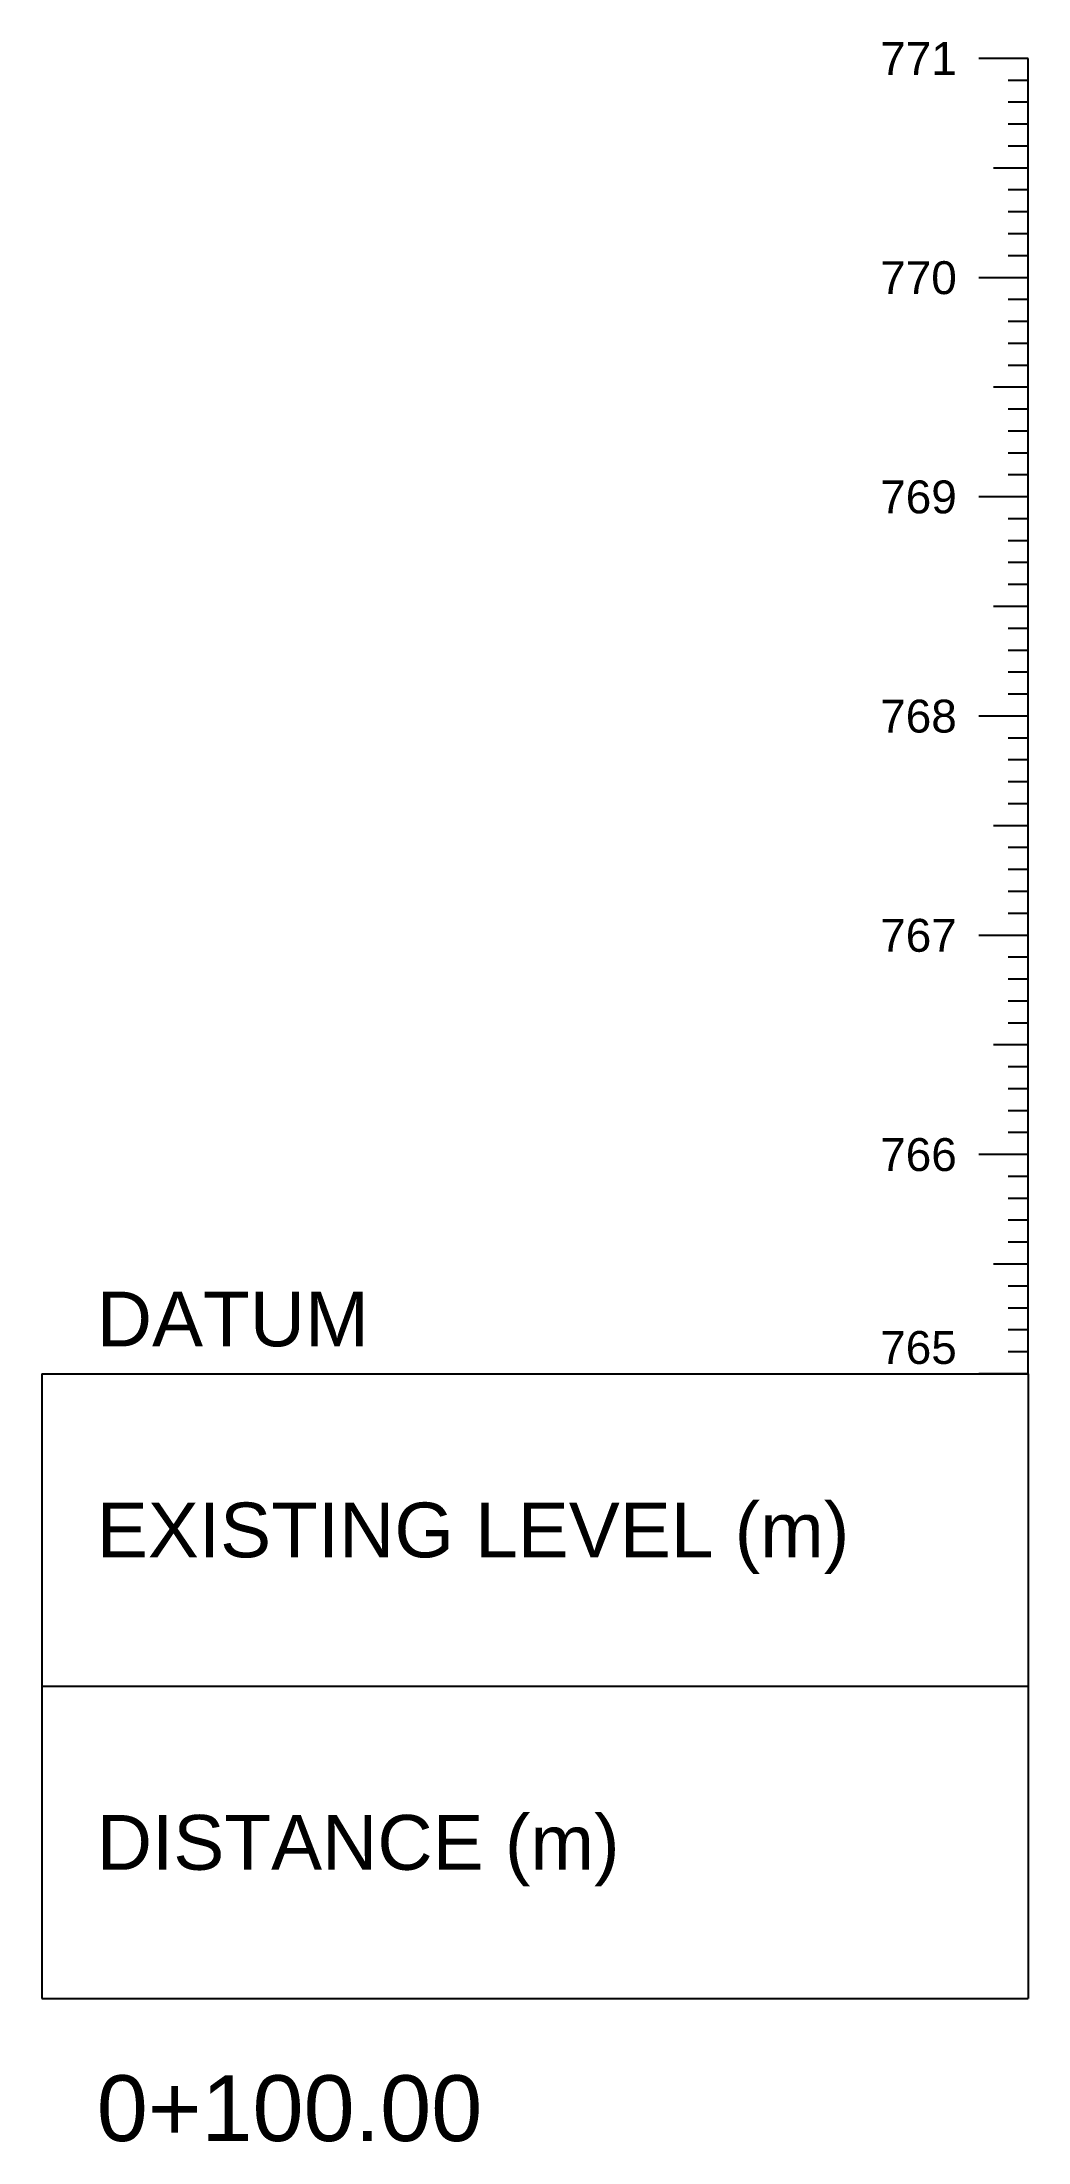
# Model space of a CAD drawing. Header units: millimetres. Extents: x 505 to 14020, y 627 to 6964.
# Drawn here: x 7864.5 to 7909.5, y 5761.2 to 5857 of the extents above; entities that cross this region are included whole.
import ezdxf
from ezdxf.enums import TextEntityAlignment as Align

# ---------------------------------------------------------------- set-up
doc = ezdxf.new("R2010")
doc.units = ezdxf.units.MM
doc.layers.add('CS_Drawing', color=7, linetype='Continuous')
doc.styles.get("Standard").update_dxf_attribs({"font": 'arial.ttf'})

msp = doc.modelspace()

# ---------------------------------------------------------------- texts
at = {"layer": 'CS_Drawing'}
for s, p in [('771', (7906.225, 5856.2)), ('770', (7906.225, 5846.2)), ('769', (7906.225, 5836.2)), ('768', (7906.225, 5826.2)), ('767', (7906.225, 5816.2)), ('766', (7906.225, 5806.2))]:
    msp.add_text(s, height=1.5, dxfattribs=at).set_placement(p, align=Align.MIDDLE_RIGHT)
for s, height, p in [('DATUM', 2.5, (7866.975, 5798.7)), ('EXISTING LEVEL (m)', 2.5, (7866.975, 5789.075)), ('DISTANCE (m)', 2.5, (7866.975, 5774.825)), ('0+100.00', 3, (7866.975, 5762.7))]:
    msp.add_text(s, height=height, dxfattribs=at).set_placement(p, align=Align.MIDDLE_LEFT)
msp.add_text('765', height=1.5, dxfattribs=at).set_placement((7906.225, 5796.65), align=Align.RIGHT)

# ---------------------------------------------------------------- linework, layer by layer
at = {"layer": 'CS_Drawing'}
for p, q in [((7909.475, 5856.2), (7907.225, 5856.2)), ((7909.475, 5856.2), (7907.9, 5856.2)), ((7909.475, 5856.2), (7908.575, 5856.2)), ((7909.475, 5796.2), (7909.475, 5856.2)), ((7909.475, 5855.2), (7908.575, 5855.2)), ((7909.475, 5854.2), (7908.575, 5854.2)), ((7909.475, 5853.2), (7908.575, 5853.2)), ((7909.475, 5852.2), (7908.575, 5852.2)), ((7909.475, 5851.2), (7907.9, 5851.2)), ((7909.475, 5851.2), (7908.575, 5851.2)), ((7909.475, 5850.2), (7908.575, 5850.2)), ((7909.475, 5849.2), (7908.575, 5849.2)), ((7909.475, 5848.2), (7908.575, 5848.2)), ((7909.475, 5847.2), (7908.575, 5847.2)), ((7909.475, 5846.2), (7907.225, 5846.2)), ((7909.475, 5846.2), (7907.9, 5846.2)), ((7909.475, 5846.2), (7908.575, 5846.2)), ((7909.475, 5845.2), (7908.575, 5845.2)), ((7909.475, 5844.2), (7908.575, 5844.2)), ((7909.475, 5843.2), (7908.575, 5843.2)), ((7909.475, 5842.2), (7908.575, 5842.2)), ((7909.475, 5841.2), (7907.9, 5841.2)), ((7909.475, 5841.2), (7908.575, 5841.2)), ((7909.475, 5840.2), (7908.575, 5840.2)), ((7909.475, 5839.2), (7908.575, 5839.2)), ((7909.475, 5838.2), (7908.575, 5838.2)), ((7909.475, 5837.2), (7908.575, 5837.2)), ((7909.475, 5836.2), (7907.225, 5836.2)), ((7909.475, 5836.2), (7907.9, 5836.2)), ((7909.475, 5836.2), (7908.575, 5836.2)), ((7909.475, 5835.2), (7908.575, 5835.2)), ((7909.475, 5834.2), (7908.575, 5834.2)), ((7909.475, 5833.2), (7908.575, 5833.2)), ((7909.475, 5832.2), (7908.575, 5832.2)), ((7909.475, 5831.2), (7907.9, 5831.2)), ((7909.475, 5831.2), (7908.575, 5831.2)), ((7909.475, 5830.2), (7908.575, 5830.2)), ((7909.475, 5829.2), (7908.575, 5829.2)), ((7909.475, 5828.2), (7908.575, 5828.2)), ((7909.475, 5827.2), (7908.575, 5827.2)), ((7909.475, 5826.2), (7907.225, 5826.2)), ((7909.475, 5826.2), (7907.9, 5826.2)), ((7909.475, 5826.2), (7908.575, 5826.2)), ((7909.475, 5825.2), (7908.575, 5825.2)), ((7909.475, 5824.2), (7908.575, 5824.2)), ((7909.475, 5823.2), (7908.575, 5823.2)), ((7909.475, 5822.2), (7908.575, 5822.2)), ((7909.475, 5821.2), (7907.9, 5821.2)), ((7909.475, 5821.2), (7908.575, 5821.2)), ((7909.475, 5820.2), (7908.575, 5820.2)), ((7909.475, 5819.2), (7908.575, 5819.2)), ((7909.475, 5818.2), (7908.575, 5818.2)), ((7909.475, 5817.2), (7908.575, 5817.2)), ((7909.475, 5816.2), (7907.225, 5816.2)), ((7909.475, 5816.2), (7907.9, 5816.2)), ((7909.475, 5816.2), (7908.575, 5816.2)), ((7909.475, 5815.2), (7908.575, 5815.2)), ((7909.475, 5814.2), (7908.575, 5814.2)), ((7909.475, 5813.2), (7908.575, 5813.2)), ((7909.475, 5812.2), (7908.575, 5812.2)), ((7909.475, 5811.2), (7907.9, 5811.2)), ((7909.475, 5811.2), (7908.575, 5811.2)), ((7909.475, 5810.2), (7908.575, 5810.2)), ((7909.475, 5809.2), (7908.575, 5809.2)), ((7909.475, 5808.2), (7908.575, 5808.2)), ((7909.475, 5807.2), (7908.575, 5807.2)), ((7909.475, 5806.2), (7907.225, 5806.2)), ((7909.475, 5806.2), (7907.9, 5806.2)), ((7909.475, 5806.2), (7908.575, 5806.2)), ((7909.475, 5805.2), (7908.575, 5805.2)), ((7909.475, 5804.2), (7908.575, 5804.2)), ((7909.475, 5803.2), (7908.575, 5803.2)), ((7909.475, 5802.2), (7908.575, 5802.2)), ((7909.475, 5801.2), (7907.9, 5801.2)), ((7909.475, 5801.2), (7908.575, 5801.2)), ((7909.475, 5800.2), (7908.575, 5800.2)), ((7909.475, 5799.2), (7908.575, 5799.2)), ((7909.475, 5798.2), (7908.575, 5798.2)), ((7909.475, 5797.2), (7908.575, 5797.2)), ((7864.475, 5796.2), (7909.475, 5796.2)), ((7864.475, 5796.2), (7864.475, 5767.7)), ((7909.475, 5796.2), (7907.225, 5796.2)), ((7909.475, 5796.2), (7907.9, 5796.2)), ((7909.475, 5796.2), (7908.575, 5796.2)), ((7909.475, 5796.2), (7909.475, 5767.7)), ((7864.475, 5781.95), (7909.475, 5781.95)), ((7864.475, 5767.7), (7909.475, 5767.7))]:
    msp.add_line(p, q, dxfattribs=at)

msp.set_redraw_order([(e.dxf.handle, doc.entitydb.next_handle()) for e in msp.query("TEXT MTEXT ATTDEF DIMENSION ARC_DIMENSION")])  # texts and dimensions are drawn at this point

doc.saveas('drawing.dxf')
